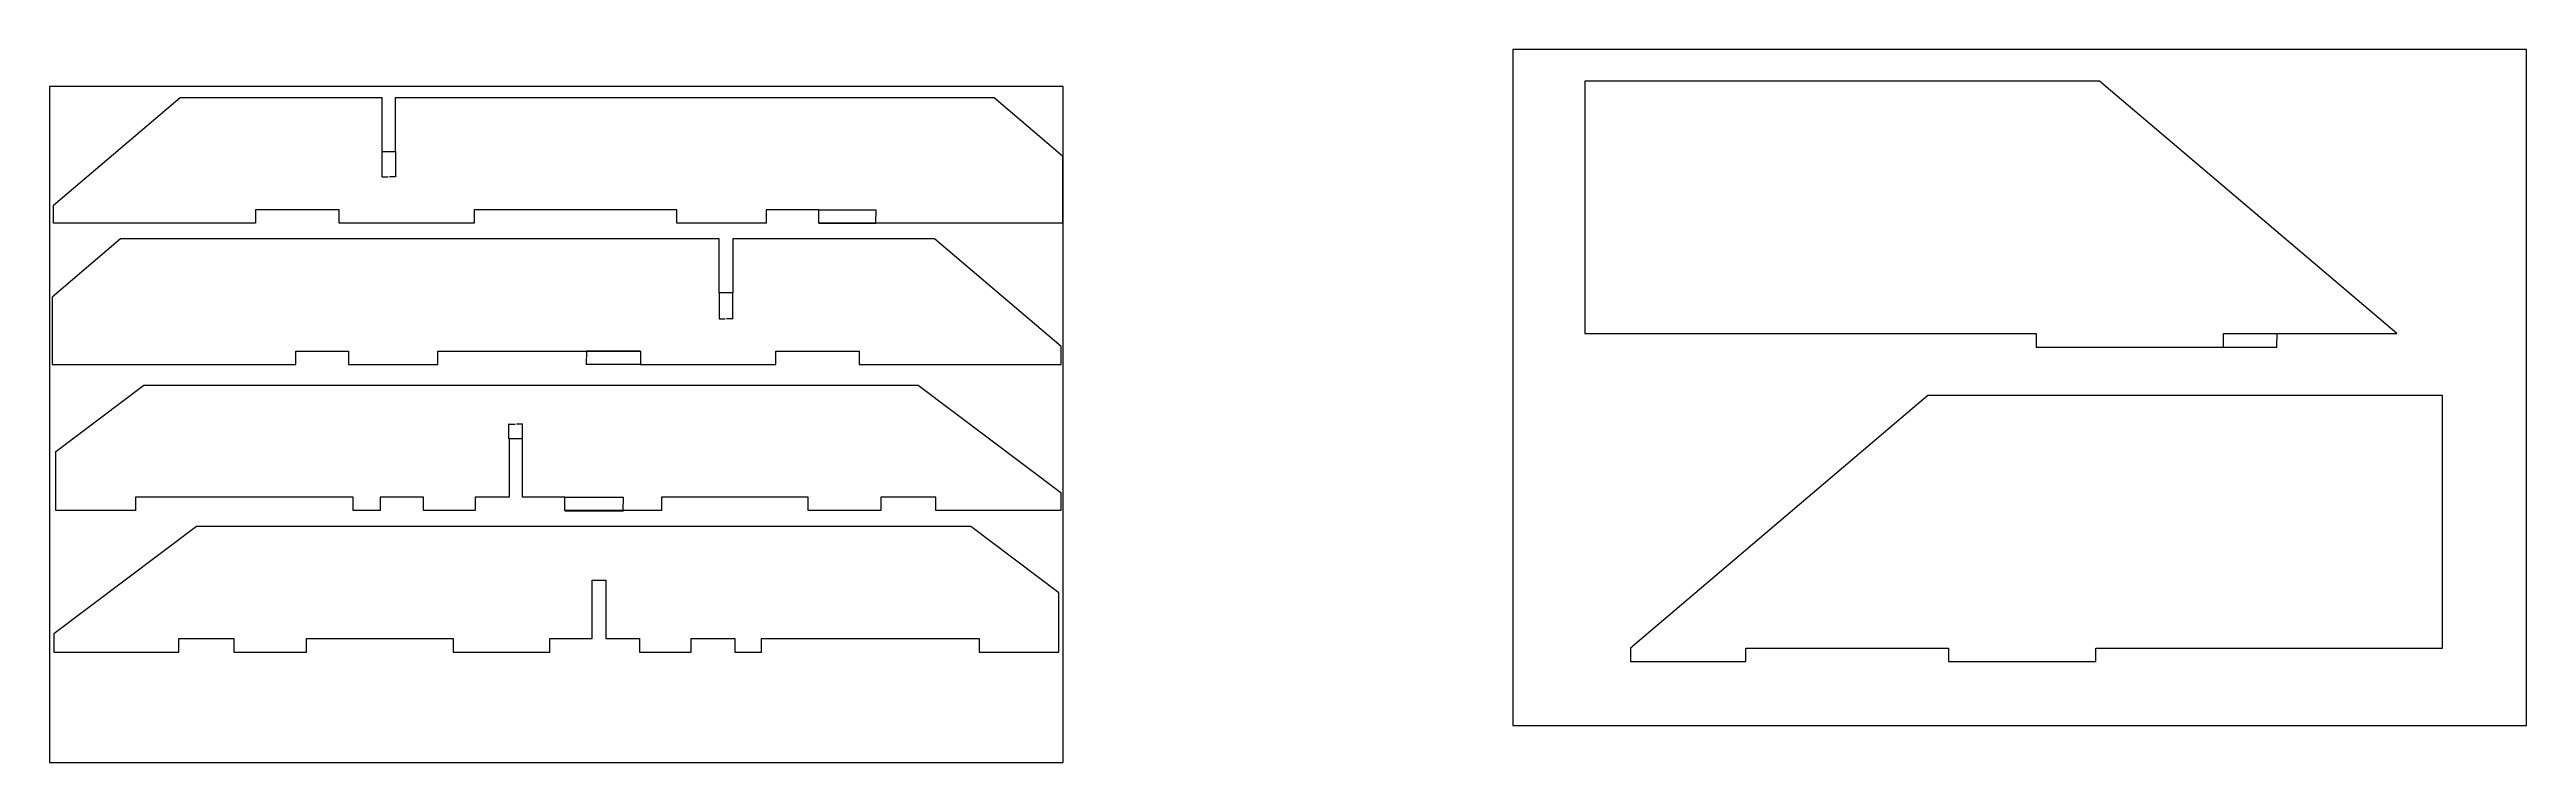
# Model space of a CAD drawing. Header units: millimetres. Extents: x -1533 to 16534, y -9814 to -2517.
# Drawn here: x 7969 to 10169, y -9814 to -9181 of the extents above; entities that cross this region are included whole.
import ezdxf

# ---------------------------------------------------------------- set-up
doc = ezdxf.new("R2010")
doc.units = ezdxf.units.MM
doc.header["$MEASUREMENT"] = 0
doc.layers.add('90X60', color=6, linetype='Continuous', true_color=0xff00ff)
doc.layers.add('CORTE', color=7, linetype='Continuous', true_color=0x0000bf)
doc.dimstyles.get("Standard").update_dxf_attribs({"dimtxt": 0.18, "dimasz": 0.18, "dimexe": 0.18, "dimexo": 0.0625, "dimgap": 0.09, "dimtad": 0, "dimtih": 1, "dimtoh": 1, "dimdec": 4, "dimzin": 0, "dimdsep": 46, "dimtxsty": 'Standard', "dimcen": 0.09, "dimadec": 0, "dimazin": 0, "dimtfac": 1, "dimtdec": 4, "dimtofl": 0, "dimtmove": 0, "dimatfit": 3, "dimfxl": 0, "dimtolj": 1, "dimtzin": 0, "dimarcsym": 0})

# ---------------------------------------------------------------- blocks, each defined once
blk = doc.blocks.new('*D40')
at = {"layer": 'CORTE', "color": 0, "lineweight": -2}
for p, q in [((8264.5, -9271.9), (8264.5, -9294.4)), ((8276.6, -9271.9), (8276.6, -9294.4)), ((8264.7, -9294.3), (8269.9, -9294.3)), ((8276.4, -9294.3), (8271.2, -9294.3))]:
    blk.add_line(p, q, dxfattribs=at)
at = {"layer": 'CORTE', "color": 0}
for points in [[(8264.7, -9294.2), (8264.7, -9294.3), (8264.5, -9294.3)], [(8276.4, -9294.3), (8276.4, -9294.2), (8276.6, -9294.3)]]:
    blk.add_solid(points, dxfattribs=at)
at = {"layer": 'Defpoints', "color": 0}
for p in [(8264.5, -9271.8), (8276.6, -9271.8), (8264.5, -9294.3)]:
    blk.add_point(p, dxfattribs=at)
at = {"layer": 'CORTE', "color": 0, "insert": (8270.6, -9294.3), "char_height": 0.18, "attachment_point": 5}
blk.add_mtext('\\A1;12.0226', dxfattribs=at)
blk = doc.blocks.new('*D41')
at = {"layer": 'CORTE', "color": 0, "lineweight": -2}
for p, q in [((8652.5, -9323.6), (8703.1, -9323.6)), ((8702.9, -9323.7), (8702.9, -9329.4)), ((8652.5, -9335.6), (8703.1, -9335.6)), ((8702.9, -9335.4), (8702.9, -9329.8))]:
    blk.add_line(p, q, dxfattribs=at)
at = {"layer": 'CORTE', "color": 0}
for points in [[(8702.9, -9323.7), (8702.9, -9323.7), (8702.9, -9323.6)], [(8702.9, -9335.4), (8702.9, -9335.4), (8702.9, -9335.6)]]:
    blk.add_solid(points, dxfattribs=at)
at = {"layer": 'Defpoints', "color": 0}
for p in [(8652.4, -9323.6), (8702.9, -9323.6), (8652.4, -9335.6)]:
    blk.add_point(p, dxfattribs=at)
at = {"layer": 'CORTE', "color": 0, "insert": (8702.9, -9329.6), "char_height": 0.18, "attachment_point": 5}
blk.add_mtext('\\A1;12.0226', dxfattribs=at)
blk = doc.blocks.new('*D42')
at = {"layer": 'CORTE', "color": 0, "lineweight": -2}
for p, q in [((8563.9, -9397.3), (8563.9, -9420.6)), ((8575.9, -9397.3), (8575.9, -9420.6)), ((8564.1, -9420.5), (8569.3, -9420.5)), ((8575.8, -9420.5), (8570.5, -9420.5))]:
    blk.add_line(p, q, dxfattribs=at)
at = {"layer": 'CORTE', "color": 0}
for points in [[(8564.1, -9420.4), (8564.1, -9420.5), (8563.9, -9420.5)], [(8575.8, -9420.5), (8575.8, -9420.4), (8575.9, -9420.5)]]:
    blk.add_solid(points, dxfattribs=at)
at = {"layer": 'Defpoints', "color": 0}
for p in [(8563.9, -9397.2), (8575.9, -9397.2), (8563.9, -9420.5)]:
    blk.add_point(p, dxfattribs=at)
at = {"layer": 'CORTE', "color": 0, "insert": (8569.9, -9420.5), "char_height": 0.18, "attachment_point": 5}
blk.add_mtext('\\A1;12.0226', dxfattribs=at)
blk = doc.blocks.new('*D43')
at = {"layer": 'CORTE', "color": 0, "lineweight": -2}
for p, q in [((8494.1, -9449), (8445.9, -9449)), ((8446.1, -9449.2), (8446.1, -9454.8)), ((8446.1, -9460.8), (8446.1, -9455.2)), ((8494.1, -9461), (8445.9, -9461))]:
    blk.add_line(p, q, dxfattribs=at)
at = {"layer": 'CORTE', "color": 0}
for points in [[(8446.1, -9449.2), (8446, -9449.2), (8446.1, -9449)], [(8446, -9460.8), (8446.1, -9460.8), (8446.1, -9461)]]:
    blk.add_solid(points, dxfattribs=at)
at = {"layer": 'Defpoints', "color": 0}
for p in [(8494.1, -9449), (8446.1, -9461), (8494.1, -9461)]:
    blk.add_point(p, dxfattribs=at)
at = {"layer": 'CORTE', "color": 0, "insert": (8446.1, -9455), "char_height": 0.18, "attachment_point": 5}
blk.add_mtext('\\A1;12.0226', dxfattribs=at)
blk = doc.blocks.new('*D44')
at = {"layer": 'CORTE', "color": 0, "lineweight": -2}
for p, q in [((8377.3, -9526.8), (8377.3, -9513.6)), ((8377.5, -9513.8), (8382.7, -9513.8)), ((8389.2, -9513.8), (8383.9, -9513.8)), ((8389.3, -9526.8), (8389.3, -9513.6))]:
    blk.add_line(p, q, dxfattribs=at)
at = {"layer": 'CORTE', "color": 0}
for points in [[(8377.5, -9513.8), (8377.5, -9513.8), (8377.3, -9513.8)], [(8389.2, -9513.8), (8389.2, -9513.8), (8389.3, -9513.8)]]:
    blk.add_solid(points, dxfattribs=at)
at = {"layer": 'Defpoints', "color": 0}
for p in [(8377.3, -9513.8), (8377.3, -9526.9), (8389.3, -9526.9)]:
    blk.add_point(p, dxfattribs=at)
at = {"layer": 'CORTE', "color": 0, "insert": (8383.3, -9513.8), "char_height": 0.18, "attachment_point": 5}
blk.add_mtext('\\A1;12.0226', dxfattribs=at)
blk = doc.blocks.new('*D45')
at = {"layer": 'CORTE', "color": 0, "lineweight": -2}
for p, q in [((8427, -9578.7), (8478.9, -9578.7)), ((8478.7, -9578.8), (8478.7, -9584.5)), ((8478.7, -9590.5), (8478.7, -9584.8)), ((8427, -9590.7), (8478.9, -9590.7))]:
    blk.add_line(p, q, dxfattribs=at)
at = {"layer": 'CORTE', "color": 0}
for points in [[(8478.8, -9578.8), (8478.7, -9578.8), (8478.7, -9578.7)], [(8478.7, -9590.5), (8478.8, -9590.5), (8478.7, -9590.7)]]:
    blk.add_solid(points, dxfattribs=at)
at = {"layer": 'Defpoints', "color": 0}
for p in [(8426.9, -9578.7), (8426.9, -9590.7), (8478.7, -9590.7)]:
    blk.add_point(p, dxfattribs=at)
at = {"layer": 'CORTE', "color": 0, "insert": (8478.7, -9584.7), "char_height": 0.18, "attachment_point": 5}
blk.add_mtext('\\A1;12.0226', dxfattribs=at)
blk = doc.blocks.new('*D46')
at = {"layer": 'CORTE', "color": 0, "lineweight": -2}
for p, q in [((9899.8, -9433.5), (9947.1, -9433.5)), ((9946.9, -9433.7), (9946.9, -9439.4)), ((9899.8, -9445.6), (9947.1, -9445.6)), ((9946.9, -9445.4), (9946.9, -9439.7))]:
    blk.add_line(p, q, dxfattribs=at)
at = {"layer": 'CORTE', "color": 0}
for points in [[(9946.9, -9433.7), (9946.9, -9433.7), (9946.9, -9433.5)], [(9946.9, -9445.4), (9946.9, -9445.4), (9946.9, -9445.6)]]:
    blk.add_solid(points, dxfattribs=at)
at = {"layer": 'Defpoints', "color": 0}
for p in [(9899.7, -9433.5), (9899.7, -9445.6), (9946.9, -9445.6)]:
    blk.add_point(p, dxfattribs=at)
at = {"layer": 'CORTE', "color": 0, "insert": (9946.9, -9439.6), "char_height": 0.18, "attachment_point": 5}
blk.add_mtext('\\A1;12.0226', dxfattribs=at)

msp = doc.modelspace()

# ---------------------------------------------------------------- linework, layer by layer
at = {"layer": '90X60'}
for p, q in [((10168.6024, -9181.3349), (9268.6024, -9181.3349)), ((9268.6024, -9181.3349), (9268.6024, -9781.3349)), ((10168.6024, -9781.3349), (10168.6024, -9181.3349)), ((8869.37207, -9214.20003), (7969.37207, -9214.20003)), ((7969.37207, -9214.20003), (7969.37207, -9814.20003)), ((8869.37207, -9814.20003), (8869.37207, -9214.20003)), ((9268.6024, -9781.3349), (10168.6024, -9781.3349)), ((7969.37207, -9814.20003), (8869.37207, -9814.20003))]:
    msp.add_line(p, q, dxfattribs=at)
at = {"layer": 'CORTE'}
for p, q in [((9789.49973, -9209.26564), (9332.51269, -9209.26564)), ((9332.51269, -9209.26564), (9332.51269, -9433.54475)), ((10053.52846, -9433.54475), (9789.49973, -9209.26564)), ((7972.8042, -9319.56458), (8085.25063, -9224.047)), ((8085.25063, -9224.047), (8264.53996, -9224.047)), ((8264.53996, -9224.047), (8264.53996, -9271.80579)), ((8276.56253, -9271.80579), (8276.56253, -9224.047)), ((8276.56253, -9224.047), (8808.059, -9224.047)), ((8808.059, -9224.047), (8868.78095, -9275.62724)), ((8264.53996, -9271.80579), (8276.56253, -9271.80579)), ((8868.78095, -9275.62724), (8868.78095, -9335.58715)), ((7972.8042, -9335.58715), (7972.8042, -9319.56458)), ((8226.39452, -9323.56458), (8152.31485, -9323.56458)), ((8152.31485, -9323.56458), (8152.31485, -9335.58715)), ((8226.39452, -9335.58715), (8226.39452, -9323.56458)), ((8526.25829, -9323.56458), (8346.34003, -9323.56458)), ((8346.34003, -9323.56458), (8346.34003, -9335.58715)), ((8526.25829, -9335.58715), (8526.25829, -9323.56458)), ((8652.4438, -9323.56458), (8605.7222, -9323.56458)), ((8605.7222, -9323.56458), (8605.7222, -9335.58715)), ((8652.4438, -9335.58715), (8652.4438, -9323.56458)), ((8152.31485, -9335.58715), (7972.8042, -9335.58715)), ((8346.34003, -9335.58715), (8226.39452, -9335.58715)), ((8605.7222, -9335.58715), (8526.25829, -9335.58715)), ((8868.78095, -9335.58715), (8652.4438, -9335.58715)), ((8032.4305, -9349.4743), (7971.70855, -9401.05453)), ((8563.92698, -9349.4743), (8032.4305, -9349.4743)), ((8563.92698, -9397.23309), (8563.92698, -9349.4743)), ((8755.23888, -9349.4743), (8575.94955, -9349.4743)), ((8575.94955, -9349.4743), (8575.94955, -9397.23309)), ((8867.68531, -9444.99188), (8755.23888, -9349.4743)), ((7971.70855, -9401.05453), (7971.70855, -9461.01445)), ((8575.94955, -9397.23309), (8563.92698, -9397.23309)), ((9332.51269, -9433.54475), (9733.21291, -9433.54475)), ((9733.21291, -9433.54475), (9733.21291, -9445.56732)), ((9899.74247, -9445.56732), (9899.74247, -9433.54475)), ((9899.74247, -9433.54475), (10053.52846, -9433.54475)), ((8188.0457, -9461.01445), (8188.0457, -9448.99188)), ((8188.0457, -9448.99188), (8234.76731, -9448.99188)), ((8234.76731, -9448.99188), (8234.76731, -9461.01445)), ((8314.23121, -9461.01445), (8314.23121, -9448.99188)), ((8314.23121, -9448.99188), (8494.14948, -9448.99188)), ((8494.14948, -9448.99188), (8494.14948, -9461.01445)), ((8614.09499, -9461.01445), (8614.09499, -9448.99188)), ((8614.09499, -9448.99188), (8688.17465, -9448.99188)), ((8688.17465, -9448.99188), (8688.17465, -9461.01445)), ((8867.68531, -9461.01445), (8867.68531, -9444.99188)), ((9733.21291, -9445.56732), (9899.74247, -9445.56732)), ((7971.70855, -9461.01445), (8188.0457, -9461.01445)), ((8234.76731, -9461.01445), (8314.23121, -9461.01445)), ((8494.14948, -9461.01445), (8614.09499, -9461.01445)), ((8688.17465, -9461.01445), (8867.68531, -9461.01445)), ((7975.04166, -9538.02071), (8053.15466, -9479.13435)), ((8053.15466, -9479.13435), (8740.70956, -9479.13435)), ((8740.70956, -9479.13435), (8867.41401, -9574.65193)), ((9637.02374, -9488.32395), (9372.99502, -9712.60306)), ((10094.01079, -9488.32395), (9637.02374, -9488.32395)), ((10094.01079, -9712.60306), (10094.01079, -9488.32395)), ((7975.04166, -9574.65193), (7975.04166, -9538.02071)), ((8389.34919, -9526.89314), (8377.32662, -9526.89314)), ((8377.32662, -9526.89314), (8377.32662, -9578.65193)), ((8389.34919, -9578.65193), (8389.34919, -9526.89314)), ((7975.04166, -9590.6745), (7975.04166, -9574.65193)), ((8238.87189, -9578.65193), (8045.75814, -9578.65193)), ((8045.75814, -9578.65193), (8045.75814, -9590.6745)), ((8238.87189, -9590.6745), (8238.87189, -9578.65193)), ((8301.4656, -9578.65193), (8262.78973, -9578.65193)), ((8262.78973, -9578.65193), (8262.78973, -9590.6745)), ((8301.4656, -9590.6745), (8301.4656, -9578.65193)), ((8377.32662, -9578.65193), (8347.32071, -9578.65193)), ((8347.32071, -9578.65193), (8347.32071, -9590.6745)), ((8426.91534, -9578.65193), (8389.34919, -9578.65193)), ((8426.91534, -9590.6745), (8426.91534, -9578.65193)), ((8642.99014, -9578.65193), (8512.758, -9578.65193)), ((8512.758, -9578.65193), (8512.758, -9590.6745)), ((8642.99014, -9590.6745), (8642.99014, -9578.65193)), ((8756.43313, -9578.65193), (8707.5309, -9578.65193)), ((8707.5309, -9578.65193), (8707.5309, -9590.6745)), ((8756.43313, -9590.6745), (8756.43313, -9578.65193)), ((8867.41401, -9574.65193), (8867.41401, -9590.6745)), ((8099.79221, -9604.64948), (7973.08776, -9700.16706)), ((8045.75814, -9590.6745), (7975.04166, -9590.6745)), ((8787.34711, -9604.64948), (8099.79221, -9604.64948)), ((8262.78973, -9590.6745), (8238.87189, -9590.6745)), ((8347.32071, -9590.6745), (8301.4656, -9590.6745)), ((8512.758, -9590.6745), (8426.91534, -9590.6745)), ((8707.5309, -9590.6745), (8642.99014, -9590.6745)), ((8867.41401, -9590.6745), (8756.43313, -9590.6745)), ((8865.46011, -9663.53584), (8787.34711, -9604.64948)), ((8451.15258, -9704.16706), (8451.15258, -9652.40827)), ((8451.15258, -9652.40827), (8463.17515, -9652.40827)), ((8463.17515, -9652.40827), (8463.17515, -9704.16706)), ((8865.46011, -9700.16706), (8865.46011, -9663.53584)), ((7973.08776, -9700.16706), (7973.08776, -9716.18963)), ((7973.08776, -9716.18963), (8084.06864, -9716.18963)), ((8084.06864, -9716.18963), (8084.06864, -9704.16706)), ((8084.06864, -9704.16706), (8132.97087, -9704.16706)), ((8132.97087, -9704.16706), (8132.97087, -9716.18963)), ((8132.97087, -9716.18963), (8197.51163, -9716.18963)), ((8197.51163, -9716.18963), (8197.51163, -9704.16706)), ((8197.51163, -9704.16706), (8327.74377, -9704.16706)), ((8327.74377, -9704.16706), (8327.74377, -9716.18963)), ((8327.74377, -9716.18963), (8413.58643, -9716.18963)), ((8413.58643, -9716.18963), (8413.58643, -9704.16706)), ((8413.58643, -9704.16706), (8451.15258, -9704.16706)), ((8463.17515, -9704.16706), (8493.18106, -9704.16706)), ((8493.18106, -9704.16706), (8493.18106, -9716.18963)), ((8493.18106, -9716.18963), (8539.03617, -9716.18963)), ((8539.03617, -9716.18963), (8539.03617, -9704.16706)), ((8539.03617, -9704.16706), (8577.71204, -9704.16706)), ((8577.71204, -9704.16706), (8577.71204, -9716.18963)), ((8577.71204, -9716.18963), (8601.62988, -9716.18963)), ((8601.62988, -9716.18963), (8601.62988, -9704.16706)), ((8601.62988, -9704.16706), (8794.74363, -9704.16706)), ((8794.74363, -9704.16706), (8794.74363, -9716.18963)), ((8794.74363, -9716.18963), (8865.46011, -9716.18963)), ((8865.46011, -9716.18963), (8865.46011, -9700.16706)), ((9372.99502, -9712.60306), (9372.99502, -9724.62563)), ((9475.41035, -9724.62563), (9475.41035, -9712.60306)), ((9475.41035, -9712.60306), (9655.44038, -9712.60306)), ((9655.44038, -9712.60306), (9655.44038, -9724.62563)), ((9786.2988, -9724.62563), (9786.2988, -9712.60306)), ((9786.2988, -9712.60306), (10094.01079, -9712.60306)), ((9372.99502, -9724.62563), (9475.41035, -9724.62563)), ((9655.44038, -9724.62563), (9786.2988, -9724.62563))]:
    msp.add_line(p, q, dxfattribs=at)

# ---------------------------------------------------------------- dimensions: what is measured, and where the dimension line sits
for base, p1, p2, picture, middle in [((8264.53996, -9294.2567), (8276.56253, -9271.80579), (8264.53996, -9271.80579), '*D40', (8270.55125, -9294.2567)), ((8563.92698, -9420.46433), (8575.94955, -9397.23309), (8563.92698, -9397.23309), '*D42', (8569.93826, -9420.46433)), ((8377.32662, -9513.81498), (8389.34919, -9526.89314), (8377.32662, -9526.89314), '*D44', (8383.3379, -9513.81498))]:
    dim = msp.add_linear_dim(base=base, p1=p1, p2=p2, dimstyle='Standard', dxfattribs=at)
    dim.commit()
    dim.dimension.update_dxf_attribs({"geometry": picture, "text_midpoint": middle})
for base, p1, p2, picture, middle in [((8702.90316, -9323.56458), (8652.4438, -9335.58715), (8652.4438, -9323.56458), '*D41', (8702.90316, -9329.57587)), ((9946.91946, -9445.56732), (9899.74247, -9433.54475), (9899.74247, -9445.56732), '*D46', (9946.91946, -9439.55603)), ((8446.05168, -9461.01445), (8494.14948, -9448.99188), (8494.14948, -9461.01445), '*D43', (8446.05168, -9455.00316)), ((8478.73982, -9590.6745), (8426.91534, -9578.65193), (8426.91534, -9590.6745), '*D45', (8478.73982, -9584.66321))]:
    dim = msp.add_linear_dim(base=base, p1=p1, p2=p2, angle=90, dimstyle='Standard', dxfattribs=at)
    dim.commit()
    dim.dimension.update_dxf_attribs({"geometry": picture, "text_midpoint": middle})

doc.saveas('drawing.dxf')
